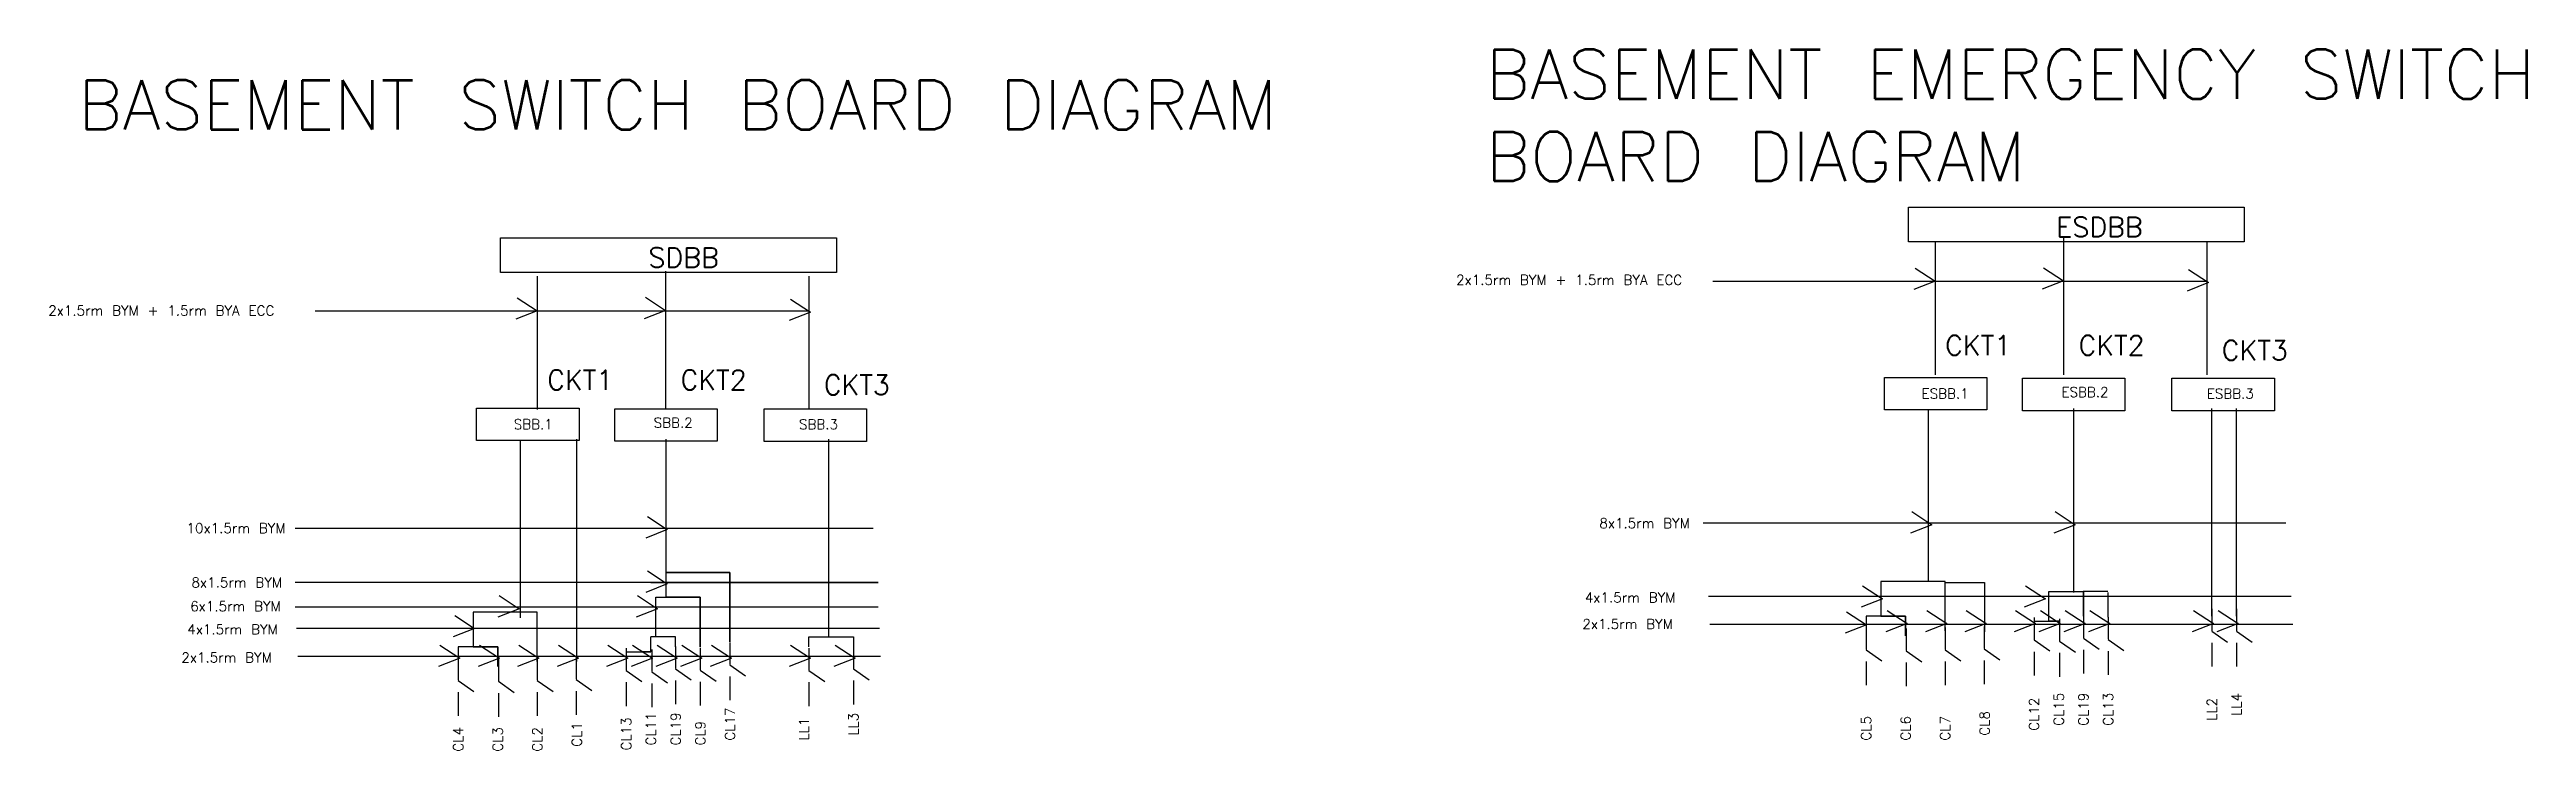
# Model space of a CAD drawing. Header units: inches. Extents: x -263 to 487, y -168 to 54.
# Drawn here: x 236.3 to 487, y -148.7 to -77.8 of the extents above; entities that cross this region are included whole.
import ezdxf

# ---------------------------------------------------------------- set-up
doc = ezdxf.new("R2010")
doc.units = ezdxf.units.IN
doc.header["$MEASUREMENT"] = 0
doc.layers.add('Legend', color=50, linetype='Continuous')
doc.styles.get("Standard").update_dxf_attribs({"font": 'txt.shx', "bigfont": '@extfont2.shx'})

msp = doc.modelspace()

# ---------------------------------------------------------------- texts
at = {"char_height": 5, "attachment_point": 1}
for s, insert in [('BASEMENT EMERGENCY SWITCH BOARD DIAGRAM', (381.69, -77.81)), ('BASEMENT SWITCH BOARD DIAGRAM', (239.19, -80.91))]:
    msp.add_mtext_dynamic_manual_height_columns(s, width=131.5, gutter_width=1, heights=[0], dxfattribs=dict(at, insert=insert))
at = {"attachment_point": 1}
for s, insert, char_height, width in [('ESDBB', (439.44, -94.77), 2, 3.4801), ('SDBB', (296.94, -97.87), 2, 3.4801), ('CKT1', (428.19, -106.75), 2, 3.4801), ('CKT2', (441.69, -106.75), 2, 3.4801), ('CKT3', (456.19, -107.25), 2, 3.4801), ('CKT1', (286.69, -110.25), 2, 3.4801), ('CKT2', (300.19, -110.25), 2, 3.4801), ('CKT3', (314.69, -110.75), 2, 3.4801), ('ESBB.1', (425.81, -112.13), 1, 3.7812), ('ESBB.2', (439.97, -111.98), 1, 5.3182), ('ESBB.3', (454.68, -112.14), 1, 5.3182), ('SBB.1', (283.31, -115.23), 1, 3.7812), ('SBB.2', (297.47, -115.08), 1, 5.3182), ('SBB.3', (312.18, -115.24), 1, 5.3182)]:
    msp.add_mtext(s, dxfattribs=dict(at, insert=insert, char_height=char_height, width=width))
at = {"char_height": 1, "attachment_point": 1, "rotation": 90}
for s, insert in [('\\pxt0.92442;CL11', (296.69, -148.25)), ('\\pxt0.92442;CL19', (299.19, -148.25)), ('\\pxt0.92442;CL17', (304.69, -147.75)), ('LL3', (317.19, -147.25)), ('\\pxt0.92442;CL5', (419.69, -147.75)), ('\\pxt0.92442;CL6', (423.69, -147.75)), ('\\pxt0.92442;CL7', (427.69, -147.75)), ('\\pxt0.92442;CL8', (431.69, -147.25)), ('\\pxt0.92442;CL12', (436.69, -146.75)), ('\\pxt0.92442;CL15', (439.19, -146.25)), ('\\pxt0.92442;CL19', (441.69, -146.25)), ('\\pxt0.92442;CL13', (444.19, -146.25)), ('\\pxt0.92442;LL2', (454.69, -145.75)), ('\\pxt0.92442;LL4', (457.19, -145.25)), ('\\pxt0.92442;CL4', (277.19, -148.87)), ('\\pxt0.92442;CL3', (281.19, -148.87)), ('\\pxt0.92442;CL2', (285.19, -148.87)), ('\\pxt0.92442;CL1', (289.19, -148.37)), ('\\pxt0.92442;CL13', (294.19, -148.75)), ('\\pxt0.92442;CL9', (301.69, -148.25)), ('\\pxt0.92442;LL1', (312.19, -147.75))]:
    msp.add_mtext_dynamic_manual_height_columns(s, width=1, gutter_width=1, heights=[0], dxfattribs=dict(at, insert=insert))
at = {"layer": 'Legend', "char_height": 1, "attachment_point": 1}
for s, insert in [('2x1.5rm BYM + 1.5rm BYA ECC', (378.69, -100.63)), ('2x1.5rm BYM + 1.5rm BYA ECC', (236.19, -103.73)), ('8x1.5rm BYM', (393.19, -125.25)), ('10x1.5rm BYM', (250.19, -125.75)), ('8x1.5rm BYM', (250.69, -131.25)), ('4x1.5rm BYM', (391.73, -132.77)), ('6x1.5rm BYM', (250.56, -133.65)), ('4x1.5rm BYM', (250.26, -135.99)), ('2x1.5rm BYM', (391.47, -135.45)), ('2x1.5rm BYM', (249.66, -138.84))]:
    msp.add_mtext_dynamic_manual_height_columns(s, width=28.0373, gutter_width=1, heights=[0], dxfattribs=dict(at, insert=insert))

# ---------------------------------------------------------------- blocks, each defined once
blk = doc.blocks.new('K')
for p, q in [((0, -2.22), (0, -4.46)), ((0, -4.48), (1.59, -5.6)), ((0, -5.67), (0, -8.07))]:
    blk.add_line(p, q)
blk = doc.blocks.new('Arrow')
for p, q in [((0, 0), (-2.16, -0.85)), ((-2.02, 1.32), (0, 0))]:
    blk.add_line(p, q)

# ---------------------------------------------------------------- linework, layer by layer
for p, q in [((427.19, -97.25), (427.19, -110.75)), ((440.19, -110.75), (440.19, -96.75)), ((454.69, -97.25), (454.69, -110.75)), ((298.69, -114.25), (298.69, -100.25)), ((285.69, -100.75), (285.69, -114.25)), ((313.19, -100.75), (313.19, -114.25)), ((426.5, -131.65), (426.5, -114.28)), ((441.19, -114.15), (441.19, -127.65)), ((455.19, -135.15), (455.19, -114.15)), ((457.69, -135.15), (457.69, -114.15)), ((284, -135.34), (284, -117.38)), ((289.69, -139.75), (289.69, -117.25)), ((298.69, -117.25), (298.69, -130.75)), ((315.19, -137.25), (315.19, -117.25)), ((441.19, -127.65), (441.19, -130.15)), ((441.19, -129.75), (441.19, -132.75)), ((298.69, -130.75), (305.19, -130.75)), ((305.19, -130.75), (298.69, -130.75)), ((298.69, -130.75), (298.69, -133.25)), ((305.19, -130.75), (305.19, -137.75)), ((305.19, -137.75), (305.19, -130.75)), ((428.19, -131.65), (421.69, -131.65)), ((421.69, -131.65), (421.69, -135.15)), ((428.19, -136.65), (428.19, -131.65)), ((428.19, -131.75), (432.19, -131.75)), ((432.19, -131.75), (432.19, -136.75)), ((438.69, -132.65), (442.19, -132.65)), ((438.69, -135.65), (438.69, -132.65)), ((444.65, -132.67), (442.15, -132.67)), ((442.19, -132.65), (442.19, -135.15)), ((442.19, -135.15), (442.19, -132.65)), ((444.69, -135.25), (444.69, -132.75)), ((285.69, -134.75), (279.19, -134.75)), ((279.19, -134.75), (279.19, -138.25)), ((285.69, -139.75), (285.69, -134.75)), ((297.69, -137.25), (297.69, -133.25)), ((297.69, -133.25), (299.19, -133.25)), ((298.69, -133.25), (302.19, -133.25)), ((302.19, -133.25), (298.69, -133.25)), ((302.19, -133.25), (302.19, -138.25)), ((302.19, -138.25), (302.19, -133.25)), ((424.19, -135.15), (420.19, -135.15)), ((420.19, -135.15), (420.19, -137.65)), ((421.69, -135.15), (424.19, -135.15)), ((424.19, -135.15), (424.19, -137.15)), ((424.19, -137.15), (424.19, -135.15)), ((297.19, -138.75), (297.19, -137.25)), ((299.69, -137.25), (297.19, -137.25)), ((299.69, -138.25), (299.69, -137.25)), ((313.19, -138.25), (313.19, -137.25)), ((313.19, -137.25), (317.69, -137.25)), ((317.69, -137.25), (317.69, -138.25)), ((437.19, -135.65), (439.69, -135.65)), ((439.69, -135.65), (438.69, -135.65)), ((281.69, -138.25), (277.69, -138.25)), ((277.69, -138.25), (277.69, -140.75)), ((279.19, -138.25), (281.69, -138.25)), ((281.69, -138.25), (281.69, -140.25)), ((281.69, -140.25), (281.69, -138.25)), ((294.69, -138.75), (297.19, -138.75)), ((297.19, -138.75), (296.19, -138.75))]:
    msp.add_line(p, q)
for points in [[(424.47, -93.78), (458.47, -93.78), (458.47, -97.28), (424.47, -97.28), (424.47, -93.78)], [(281.97, -96.88), (315.97, -96.88), (315.97, -100.38), (281.97, -100.38), (281.97, -96.88)]]:
    msp.add_lwpolyline(points)
for points in [[(422.05, -110.99), (432.42, -110.99), (432.42, -114.28), (422.05, -114.28)], [(436.03, -111.07), (446.39, -111.07), (446.39, -114.36), (436.03, -114.36)], [(451.15, -111.08), (461.52, -111.08), (461.52, -114.37), (451.15, -114.37)], [(279.55, -114.09), (289.92, -114.09), (289.92, -117.38), (279.55, -117.38)], [(293.53, -114.17), (303.89, -114.17), (303.89, -117.46), (293.53, -117.46)], [(308.65, -114.18), (319.02, -114.18), (319.02, -117.47), (308.65, -117.47)]]:
    msp.add_lwpolyline(points, close=True)
at = {"layer": 'Legend'}
for p, q in [((404.69, -101.25), (454.69, -101.25)), ((263.19, -104.25), (313.19, -104.25)), ((261.19, -126.25), (319.69, -126.25)), ((462.69, -125.75), (403.69, -125.75)), ((320.19, -131.75), (261.19, -131.75)), ((297.19, -131.75), (320.19, -131.75)), ((320.19, -134.25), (261.19, -134.25)), ((463.23, -133.17), (404.23, -133.17)), ((320.32, -136.39), (261.32, -136.39)), ((463.39, -136.01), (404.39, -136.01)), ((320.44, -139.25), (261.44, -139.25))]:
    msp.add_line(p, q, dxfattribs=at)

# ---------------------------------------------------------------- block references
at = {"color": 6}
for p in [(427.18, -101.25), (440.16, -101.21), (454.85, -101.4), (285.68, -104.25), (298.66, -104.21), (313.35, -104.4), (298.85, -126.4), (426.85, -125.9), (441.35, -125.9), (298.85, -131.9), (421.85, -133.4), (438.35, -133.4), (279.35, -136.4), (283.85, -134.4), (297.85, -134.4), (420.23, -136.04), (424.35, -135.9), (428.35, -135.9), (432.35, -135.9), (437.35, -135.9), (439.85, -135.9), (442.35, -135.9), (444.85, -135.9), (455.35, -135.9), (457.85, -135.9), (277.85, -139.4), (281.85, -139.4), (285.85, -139.4), (289.85, -139.4), (294.85, -139.4), (297.35, -139.4), (299.85, -139.4), (302.35, -139.4), (305.35, -139.4), (313.35, -139.4), (317.85, -139.4)]:
    msp.add_blockref('Arrow', p, dxfattribs=at)
for p in [(437.19, -133.08), (442.19, -132.89), (444.69, -133.04), (455.19, -132.18), (457.69, -132.18), (305.19, -135.59), (420.19, -134.08), (424.25, -134.18), (428.19, -134.08), (432.13, -133.98), (439.78, -133.21), (277.69, -137.18), (281.75, -137.27), (285.69, -137.18), (289.63, -137.08), (294.69, -136.18), (297.28, -136.31), (299.69, -135.99), (302.19, -136.14), (313.19, -136.18), (317.69, -136.01)]:
    msp.add_blockref('K', p)

msp.set_redraw_order([(e.dxf.handle, doc.entitydb.next_handle()) for e in msp.query("TEXT MTEXT ATTDEF DIMENSION ARC_DIMENSION")])  # texts and dimensions are drawn at this point

doc.saveas('drawing.dxf')
